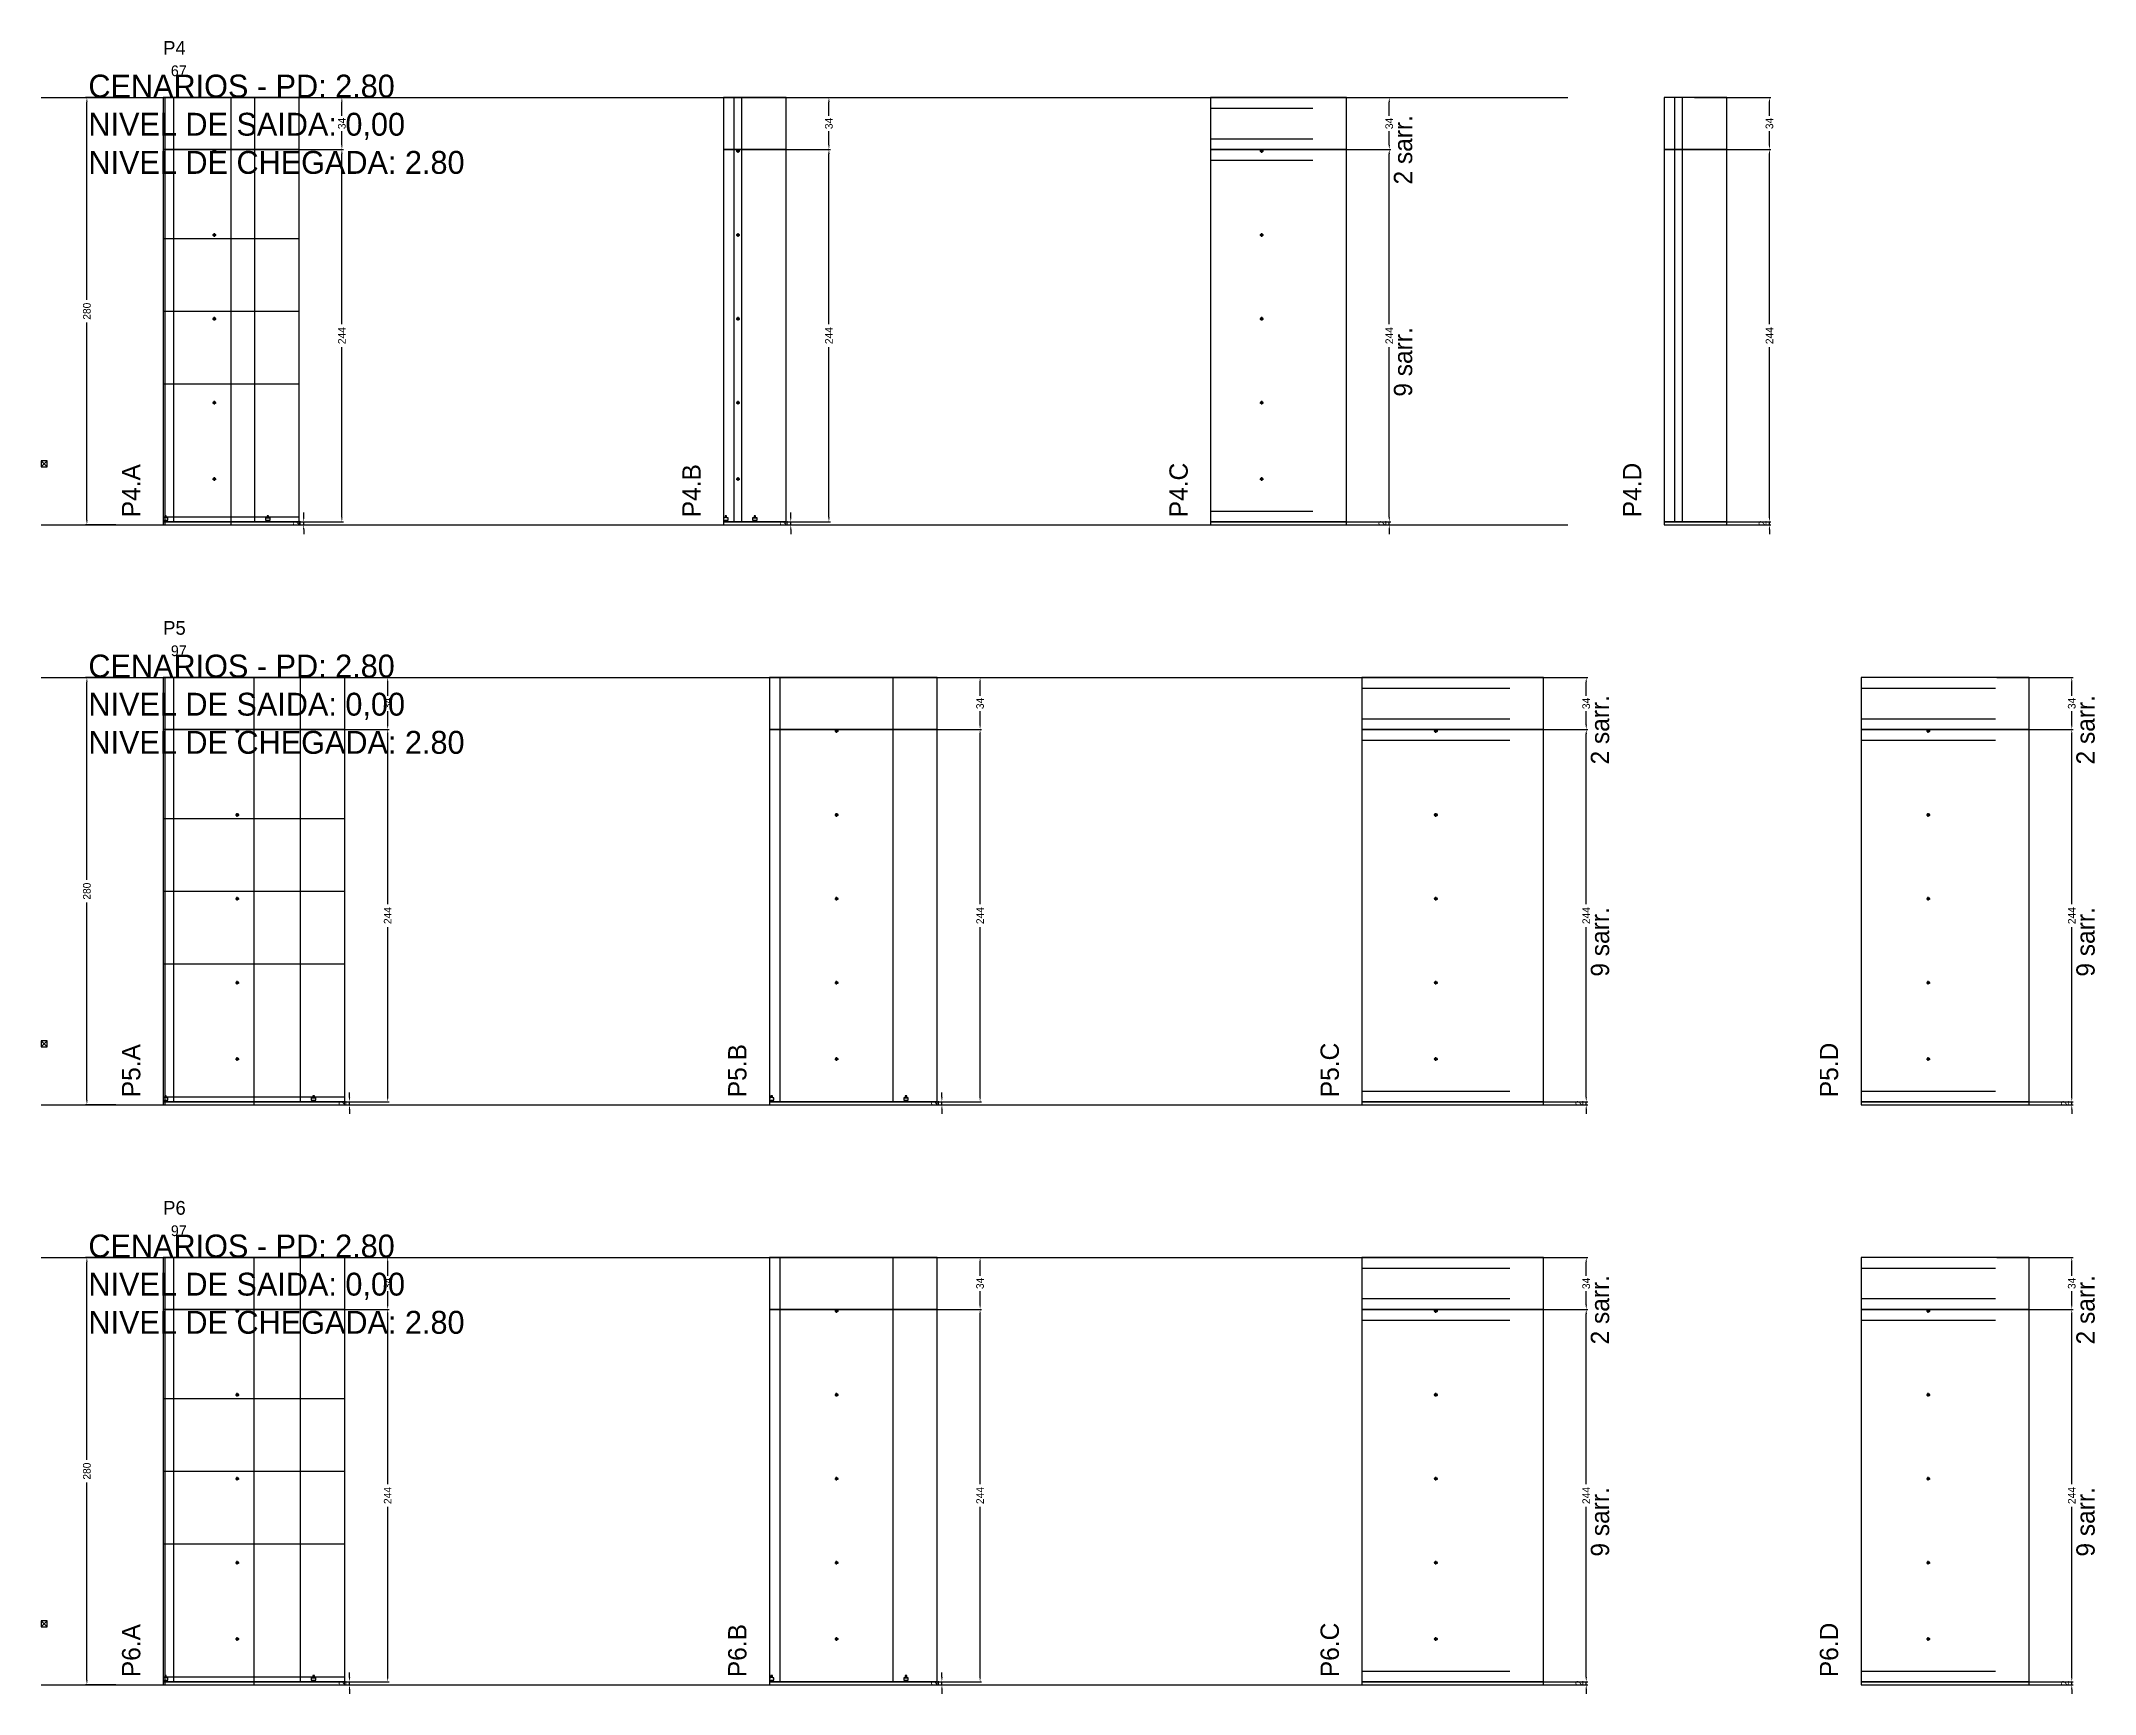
# Model space of a CAD drawing. Header units: centimetres. Extents: x -10500 to 4141, y -7986 to 295.
# Drawn here: x -7000 to -5655, y -2286 to -1203 of the extents above; entities that cross this region are included whole.
import ezdxf

# ---------------------------------------------------------------- set-up
doc = ezdxf.new("R2010")
doc.units = ezdxf.units.CM
doc.linetypes.add('DASHED', pattern=[2, -2])
for name, color, linetype in [('CHAPA', 140, 'Continuous'), ('COTA', 241, 'Continuous'), ('COTAS FURACAO', 16, 'Continuous'), ('Madeira', 30, 'Continuous'), ('MEIO_PONT', 160, 'Continuous'), ('NOMENCLATURA', 7, 'Continuous'), ('Nível', 160, 'Continuous'), ('Painéis', 200, 'Continuous'), ('Perfil Metálico', 150, 'Continuous'), ('SARR_2.2x7', 40, 'Continuous'), ('SARRAFO DE PRESSAO', 200, 'Continuous'), ('texto', 7, 'Continuous'), ('TEXTO_GERAL', 7, 'Continuous')]:
    doc.layers.add(name, color=color, linetype=linetype)
doc.dimstyles.new('PAINEL-NOVA', dxfattribs={"dimtxt": 5, "dimasz": 3, "dimexe": 1, "dimexo": 1, "dimgap": 1, "dimtad": 1, "dimcen": 2.5, "dimazin": 3, "dimtfac": 1, "dimtmove": 0, "dimatfit": 3})

msp = doc.modelspace()

# ---------------------------------------------------------------- texts
at = {"layer": 'NOMENCLATURA'}
for s, p in [('CENARIOS - PD: 2.80', (-6969, -1240)), ('NIVEL DE SAIDA: 0,00', (-6969, -1265)), ('NIVEL DE CHEGADA: 2.80', (-6969, -1290)), ('CENARIOS - PD: 2.80', (-6969, -1620)), ('NIVEL DE SAIDA: 0,00', (-6969, -1645)), ('NIVEL DE CHEGADA: 2.80', (-6969, -1670)), ('CENARIOS - PD: 2.80', (-6969, -2000)), ('NIVEL DE SAIDA: 0,00', (-6969, -2025)), ('NIVEL DE CHEGADA: 2.80', (-6969, -2050))]:
    msp.add_text(s, height=15, dxfattribs=at).set_placement(p)
for s, p in [('2 sarr.', (-6102, -1297)), ('9 sarr.', (-6102, -1436)), ('P4.A', (-6935, -1515)), ('P4.B', (-6568, -1515)), ('P4.C', (-6249, -1515)), ('P4.D', (-5952, -1515)), ('2 sarr.', (-5973, -1677)), ('2 sarr.', (-5655, -1677)), ('9 sarr.', (-5973, -1816)), ('9 sarr.', (-5655, -1816)), ('P5.A', (-6935, -1895)), ('P5.B', (-6538, -1895)), ('P5.C', (-6150, -1895)), ('P5.D', (-5823, -1895)), ('2 sarr.', (-5973, -2057)), ('2 sarr.', (-5655, -2057)), ('9 sarr.', (-5973, -2196)), ('9 sarr.', (-5655, -2196)), ('P6.A', (-6935, -2275)), ('P6.B', (-6538, -2275)), ('P6.C', (-6150, -2275)), ('P6.D', (-5823, -2275))]:
    msp.add_text(s, height=12, rotation=90, dxfattribs=at).set_placement(p)
at = {"layer": 'texto'}
for s, p in [('67', (-6915, -1226)), ('97', (-6915, -1606)), ('97', (-6915, -1986))]:
    msp.add_text(s, height=7, dxfattribs=at).set_placement(p)
at = {"layer": 'TEXTO_GERAL'}
for s, p in [('P4', (-6920, -1212)), ('P5', (-6920, -1592)), ('P6', (-6920, -1972))]:
    msp.add_text(s, height=9, dxfattribs=at).set_placement(p)

# ---------------------------------------------------------------- blocks, each defined once
blk = doc.blocks.new('_CLOSEDFILLED')
at = {"color": 0, "linetype": 'BYBLOCK'}
blk.add_solid([(-1, 0.16), (0, 0), (-1, -0.16)], dxfattribs=at)
blk = doc.blocks.new('*D131')
for p, q in [((-6951, -2000), (-6971, -2000)), ((-6970, -2132.5), (-6970, -2003)), ((-6970, -2277), (-6970, -2147.5)), ((-6951, -2280), (-6971, -2280))]:
    blk.add_line(p, q)
at = {"layer": 'Defpoints'}
for p in [(-6950, -2000), (-6970, -2280), (-6950, -2280)]:
    blk.add_point(p, dxfattribs=at)
at = {"layer": 'COTA', "xscale": 3, "yscale": 3}
for p, rotation in [((-6970, -2000), 90), ((-6970, -2280), 270)]:
    blk.add_blockref('_CLOSEDFILLED', p, dxfattribs=dict(at, rotation=rotation))
at = {"layer": 'COTA', "insert": (-6970, -2140), "char_height": 5, "attachment_point": 5, "rotation": 90}
blk.add_mtext('280', dxfattribs=at)
blk = doc.blocks.new('MULDURA')
at = {"layer": 'Paineis'}
for p, q in [((0, 0), (4, 4)), ((4, 0), (0, 4))]:
    blk.add_line(p, q, dxfattribs=at)
blk.add_lwpolyline([(0, 0), (4, 0), (4, 4), (0, 4)], close=True, dxfattribs=at)
blk = doc.blocks.new('*D133')
for p, q in [((-6822, -2034), (-6772, -2034)), ((-6773, -2148.5), (-6773, -2037)), ((-6773, -2275), (-6773, -2163.5)), ((-6822, -2278), (-6772, -2278))]:
    blk.add_line(p, q)
at = {"layer": 'Defpoints'}
for p in [(-6823, -2034), (-6823, -2278), (-6773, -2278)]:
    blk.add_point(p, dxfattribs=at)
at = {"layer": 'COTA', "xscale": 3, "yscale": 3}
for p, rotation in [((-6773, -2034), 90), ((-6773, -2278), 270)]:
    blk.add_blockref('_CLOSEDFILLED', p, dxfattribs=dict(at, rotation=rotation))
at = {"layer": 'COTA', "insert": (-6773, -2156), "char_height": 5, "attachment_point": 5, "rotation": 90}
blk.add_mtext('244', dxfattribs=at)
blk = doc.blocks.new('*D134')
for p, q in [((-6822, -2000), (-6772, -2000)), ((-6773, -2012), (-6773, -2003)), ((-6773, -2031), (-6773, -2022)), ((-6822, -2034), (-6772, -2034))]:
    blk.add_line(p, q)
at = {"layer": 'Defpoints'}
for p in [(-6823, -2000), (-6823, -2034), (-6773, -2034)]:
    blk.add_point(p, dxfattribs=at)
at = {"layer": 'COTA', "xscale": 3, "yscale": 3}
for p, rotation in [((-6773, -2000), 90), ((-6773, -2034), 270)]:
    blk.add_blockref('_CLOSEDFILLED', p, dxfattribs=dict(at, rotation=rotation))
at = {"layer": 'COTA', "insert": (-6773, -2017), "char_height": 5, "attachment_point": 5, "rotation": 90}
blk.add_mtext('34', dxfattribs=at)
blk = doc.blocks.new('SLIPTEE')
at = {"layer": 'Paineis'}
blk.add_lwpolyline([(0, 0), (3, 0), (3, 1.5), (2, 1.5), (2, 3), (1, 3), (1, 1.5), (0, 1.5)], close=True, dxfattribs=at)
blk = doc.blocks.new('SLIPTDD')
at = {"layer": 'Paineis'}
blk.add_line((0, 1.5), (3, 1.5), dxfattribs=at)
blk.add_lwpolyline([(0, 0), (3, 0), (3, 1.5), (2, 1.5), (2, 3), (1, 3), (1, 1.5), (0, 1.5)], close=True, dxfattribs=at)
blk = doc.blocks.new('furacao')
at = {"layer": 'COTAS FURACAO'}
for p, q in [((-1.2, 0), (1.2, 0)), ((0, -1.2), (0, 1.2))]:
    blk.add_line(p, q, dxfattribs=at)
blk.add_circle((0, 0), 0.8, dxfattribs=at)
blk = doc.blocks.new('*D136')
for p, q in [((-6434, -2034), (-6384, -2034)), ((-6385, -2148.5), (-6385, -2037)), ((-6385, -2275), (-6385, -2163.5)), ((-6434, -2278), (-6384, -2278))]:
    blk.add_line(p, q)
at = {"layer": 'Defpoints'}
for p in [(-6435, -2034), (-6435, -2278), (-6385, -2278)]:
    blk.add_point(p, dxfattribs=at)
at = {"layer": 'COTA', "xscale": 3, "yscale": 3}
for p, rotation in [((-6385, -2034), 90), ((-6385, -2278), 270)]:
    blk.add_blockref('_CLOSEDFILLED', p, dxfattribs=dict(at, rotation=rotation))
at = {"layer": 'COTA', "insert": (-6385, -2156), "char_height": 5, "attachment_point": 5, "rotation": 90}
blk.add_mtext('244', dxfattribs=at)
blk = doc.blocks.new('*D137')
for p, q in [((-6434, -2000), (-6384, -2000)), ((-6385, -2012), (-6385, -2003)), ((-6385, -2031), (-6385, -2022)), ((-6434, -2034), (-6384, -2034))]:
    blk.add_line(p, q)
at = {"layer": 'Defpoints'}
for p in [(-6435, -2000), (-6435, -2034), (-6385, -2034)]:
    blk.add_point(p, dxfattribs=at)
at = {"layer": 'COTA', "xscale": 3, "yscale": 3}
for p, rotation in [((-6385, -2000), 90), ((-6385, -2034), 270)]:
    blk.add_blockref('_CLOSEDFILLED', p, dxfattribs=dict(at, rotation=rotation))
at = {"layer": 'COTA', "insert": (-6385, -2017), "char_height": 5, "attachment_point": 5, "rotation": 90}
blk.add_mtext('34', dxfattribs=at)
blk = doc.blocks.new('*D139')
for p, q in [((-6037, -2034), (-5987, -2034)), ((-5988, -2148.5), (-5988, -2037)), ((-5988, -2275), (-5988, -2163.5)), ((-6037, -2278), (-5987, -2278))]:
    blk.add_line(p, q)
at = {"layer": 'Defpoints'}
for p in [(-6038, -2034), (-6038, -2278), (-5988, -2278)]:
    blk.add_point(p, dxfattribs=at)
at = {"layer": 'COTA', "xscale": 3, "yscale": 3}
for p, rotation in [((-5988, -2034), 90), ((-5988, -2278), 270)]:
    blk.add_blockref('_CLOSEDFILLED', p, dxfattribs=dict(at, rotation=rotation))
at = {"layer": 'COTA', "insert": (-5988, -2156), "char_height": 5, "attachment_point": 5, "rotation": 90}
blk.add_mtext('244', dxfattribs=at)
blk = doc.blocks.new('*D140')
for p, q in [((-6037, -2000), (-5987, -2000)), ((-5988, -2012), (-5988, -2003)), ((-5988, -2031), (-5988, -2022)), ((-6037, -2034), (-5987, -2034))]:
    blk.add_line(p, q)
at = {"layer": 'Defpoints'}
for p in [(-6038, -2000), (-6038, -2034), (-5988, -2034)]:
    blk.add_point(p, dxfattribs=at)
at = {"layer": 'COTA', "xscale": 3, "yscale": 3}
for p, rotation in [((-5988, -2000), 90), ((-5988, -2034), 270)]:
    blk.add_blockref('_CLOSEDFILLED', p, dxfattribs=dict(at, rotation=rotation))
at = {"layer": 'COTA', "insert": (-5988, -2017), "char_height": 5, "attachment_point": 5, "rotation": 90}
blk.add_mtext('34', dxfattribs=at)
blk = doc.blocks.new('*D142')
for p, q in [((-5719, -2034), (-5669, -2034)), ((-5670, -2148.5), (-5670, -2037)), ((-5670, -2275), (-5670, -2163.5)), ((-5719, -2278), (-5669, -2278))]:
    blk.add_line(p, q)
at = {"layer": 'Defpoints'}
for p in [(-5720, -2034), (-5720, -2278), (-5670, -2278)]:
    blk.add_point(p, dxfattribs=at)
at = {"layer": 'COTA', "xscale": 3, "yscale": 3}
for p, rotation in [((-5670, -2034), 90), ((-5670, -2278), 270)]:
    blk.add_blockref('_CLOSEDFILLED', p, dxfattribs=dict(at, rotation=rotation))
at = {"layer": 'COTA', "insert": (-5670, -2156), "char_height": 5, "attachment_point": 5, "rotation": 90}
blk.add_mtext('244', dxfattribs=at)
blk = doc.blocks.new('*D143')
for p, q in [((-5719, -2000), (-5669, -2000)), ((-5670, -2012), (-5670, -2003)), ((-5670, -2031), (-5670, -2022)), ((-5719, -2034), (-5669, -2034))]:
    blk.add_line(p, q)
at = {"layer": 'Defpoints'}
for p in [(-5720, -2000), (-5720, -2034), (-5670, -2034)]:
    blk.add_point(p, dxfattribs=at)
at = {"layer": 'COTA', "xscale": 3, "yscale": 3}
for p, rotation in [((-5670, -2000), 90), ((-5670, -2034), 270)]:
    blk.add_blockref('_CLOSEDFILLED', p, dxfattribs=dict(at, rotation=rotation))
at = {"layer": 'COTA', "insert": (-5670, -2017), "char_height": 5, "attachment_point": 5, "rotation": 90}
blk.add_mtext('34', dxfattribs=at)
blk = doc.blocks.new('*D105')
for p, q in [((-6951, -1620), (-6971, -1620)), ((-6970, -1752.5), (-6970, -1623)), ((-6970, -1897), (-6970, -1767.5)), ((-6951, -1900), (-6971, -1900))]:
    blk.add_line(p, q)
at = {"layer": 'Defpoints'}
for p in [(-6950, -1620), (-6970, -1900), (-6950, -1900)]:
    blk.add_point(p, dxfattribs=at)
at = {"layer": 'COTA', "xscale": 3, "yscale": 3}
for p, rotation in [((-6970, -1620), 90), ((-6970, -1900), 270)]:
    blk.add_blockref('_CLOSEDFILLED', p, dxfattribs=dict(at, rotation=rotation))
at = {"layer": 'COTA', "insert": (-6970, -1760), "char_height": 5, "attachment_point": 5, "rotation": 90}
blk.add_mtext('280', dxfattribs=at)
blk = doc.blocks.new('*D107')
for p, q in [((-6822, -1654), (-6772, -1654)), ((-6773, -1768.5), (-6773, -1657)), ((-6773, -1895), (-6773, -1783.5)), ((-6822, -1898), (-6772, -1898))]:
    blk.add_line(p, q)
at = {"layer": 'Defpoints'}
for p in [(-6823, -1654), (-6823, -1898), (-6773, -1898)]:
    blk.add_point(p, dxfattribs=at)
at = {"layer": 'COTA', "xscale": 3, "yscale": 3}
for p, rotation in [((-6773, -1654), 90), ((-6773, -1898), 270)]:
    blk.add_blockref('_CLOSEDFILLED', p, dxfattribs=dict(at, rotation=rotation))
at = {"layer": 'COTA', "insert": (-6773, -1776), "char_height": 5, "attachment_point": 5, "rotation": 90}
blk.add_mtext('244', dxfattribs=at)
blk = doc.blocks.new('*D108')
for p, q in [((-6822, -1620), (-6772, -1620)), ((-6773, -1632), (-6773, -1623)), ((-6822, -1654), (-6772, -1654)), ((-6773, -1651), (-6773, -1642))]:
    blk.add_line(p, q)
at = {"layer": 'Defpoints'}
for p in [(-6823, -1620), (-6823, -1654), (-6773, -1654)]:
    blk.add_point(p, dxfattribs=at)
at = {"layer": 'COTA', "xscale": 3, "yscale": 3}
for p, rotation in [((-6773, -1620), 90), ((-6773, -1654), 270)]:
    blk.add_blockref('_CLOSEDFILLED', p, dxfattribs=dict(at, rotation=rotation))
at = {"layer": 'COTA', "insert": (-6773, -1637), "char_height": 5, "attachment_point": 5, "rotation": 90}
blk.add_mtext('34', dxfattribs=at)
blk = doc.blocks.new('*D110')
for p, q in [((-6434, -1654), (-6384, -1654)), ((-6385, -1768.5), (-6385, -1657)), ((-6385, -1895), (-6385, -1783.5)), ((-6434, -1898), (-6384, -1898))]:
    blk.add_line(p, q)
at = {"layer": 'Defpoints'}
for p in [(-6435, -1654), (-6435, -1898), (-6385, -1898)]:
    blk.add_point(p, dxfattribs=at)
at = {"layer": 'COTA', "xscale": 3, "yscale": 3}
for p, rotation in [((-6385, -1654), 90), ((-6385, -1898), 270)]:
    blk.add_blockref('_CLOSEDFILLED', p, dxfattribs=dict(at, rotation=rotation))
at = {"layer": 'COTA', "insert": (-6385, -1776), "char_height": 5, "attachment_point": 5, "rotation": 90}
blk.add_mtext('244', dxfattribs=at)
blk = doc.blocks.new('*D111')
for p, q in [((-6434, -1620), (-6384, -1620)), ((-6385, -1632), (-6385, -1623)), ((-6434, -1654), (-6384, -1654)), ((-6385, -1651), (-6385, -1642))]:
    blk.add_line(p, q)
at = {"layer": 'Defpoints'}
for p in [(-6435, -1620), (-6435, -1654), (-6385, -1654)]:
    blk.add_point(p, dxfattribs=at)
at = {"layer": 'COTA', "xscale": 3, "yscale": 3}
for p, rotation in [((-6385, -1620), 90), ((-6385, -1654), 270)]:
    blk.add_blockref('_CLOSEDFILLED', p, dxfattribs=dict(at, rotation=rotation))
at = {"layer": 'COTA', "insert": (-6385, -1637), "char_height": 5, "attachment_point": 5, "rotation": 90}
blk.add_mtext('34', dxfattribs=at)
blk = doc.blocks.new('*D113')
for p, q in [((-6037, -1654), (-5987, -1654)), ((-5988, -1768.5), (-5988, -1657)), ((-5988, -1895), (-5988, -1783.5)), ((-6037, -1898), (-5987, -1898))]:
    blk.add_line(p, q)
at = {"layer": 'Defpoints'}
for p in [(-6038, -1654), (-6038, -1898), (-5988, -1898)]:
    blk.add_point(p, dxfattribs=at)
at = {"layer": 'COTA', "xscale": 3, "yscale": 3}
for p, rotation in [((-5988, -1654), 90), ((-5988, -1898), 270)]:
    blk.add_blockref('_CLOSEDFILLED', p, dxfattribs=dict(at, rotation=rotation))
at = {"layer": 'COTA', "insert": (-5988, -1776), "char_height": 5, "attachment_point": 5, "rotation": 90}
blk.add_mtext('244', dxfattribs=at)
blk = doc.blocks.new('*D114')
for p, q in [((-6037, -1620), (-5987, -1620)), ((-5988, -1632), (-5988, -1623)), ((-6037, -1654), (-5987, -1654)), ((-5988, -1651), (-5988, -1642))]:
    blk.add_line(p, q)
at = {"layer": 'Defpoints'}
for p in [(-6038, -1620), (-6038, -1654), (-5988, -1654)]:
    blk.add_point(p, dxfattribs=at)
at = {"layer": 'COTA', "xscale": 3, "yscale": 3}
for p, rotation in [((-5988, -1620), 90), ((-5988, -1654), 270)]:
    blk.add_blockref('_CLOSEDFILLED', p, dxfattribs=dict(at, rotation=rotation))
at = {"layer": 'COTA', "insert": (-5988, -1637), "char_height": 5, "attachment_point": 5, "rotation": 90}
blk.add_mtext('34', dxfattribs=at)
blk = doc.blocks.new('*D116')
for p, q in [((-5719, -1654), (-5669, -1654)), ((-5670, -1768.5), (-5670, -1657)), ((-5670, -1895), (-5670, -1783.5)), ((-5719, -1898), (-5669, -1898))]:
    blk.add_line(p, q)
at = {"layer": 'Defpoints'}
for p in [(-5720, -1654), (-5720, -1898), (-5670, -1898)]:
    blk.add_point(p, dxfattribs=at)
at = {"layer": 'COTA', "xscale": 3, "yscale": 3}
for p, rotation in [((-5670, -1654), 90), ((-5670, -1898), 270)]:
    blk.add_blockref('_CLOSEDFILLED', p, dxfattribs=dict(at, rotation=rotation))
at = {"layer": 'COTA', "insert": (-5670, -1776), "char_height": 5, "attachment_point": 5, "rotation": 90}
blk.add_mtext('244', dxfattribs=at)
blk = doc.blocks.new('*D117')
for p, q in [((-5719, -1620), (-5669, -1620)), ((-5670, -1632), (-5670, -1623)), ((-5719, -1654), (-5669, -1654)), ((-5670, -1651), (-5670, -1642))]:
    blk.add_line(p, q)
at = {"layer": 'Defpoints'}
for p in [(-5720, -1620), (-5720, -1654), (-5670, -1654)]:
    blk.add_point(p, dxfattribs=at)
at = {"layer": 'COTA', "xscale": 3, "yscale": 3}
for p, rotation in [((-5670, -1620), 90), ((-5670, -1654), 270)]:
    blk.add_blockref('_CLOSEDFILLED', p, dxfattribs=dict(at, rotation=rotation))
at = {"layer": 'COTA', "insert": (-5670, -1637), "char_height": 5, "attachment_point": 5, "rotation": 90}
blk.add_mtext('34', dxfattribs=at)
blk = doc.blocks.new('*D79')
for p, q in [((-6951, -1240), (-6971, -1240)), ((-6970, -1372.5), (-6970, -1243)), ((-6970, -1517), (-6970, -1387.5)), ((-6951, -1520), (-6971, -1520))]:
    blk.add_line(p, q)
at = {"layer": 'Defpoints'}
for p in [(-6950, -1240), (-6970, -1520), (-6950, -1520)]:
    blk.add_point(p, dxfattribs=at)
at = {"layer": 'COTA', "xscale": 3, "yscale": 3}
for p, rotation in [((-6970, -1240), 90), ((-6970, -1520), 270)]:
    blk.add_blockref('_CLOSEDFILLED', p, dxfattribs=dict(at, rotation=rotation))
at = {"layer": 'COTA', "insert": (-6970, -1380), "char_height": 5, "attachment_point": 5, "rotation": 90}
blk.add_mtext('280', dxfattribs=at)
blk = doc.blocks.new('*D81')
for p, q in [((-6852, -1274), (-6802, -1274)), ((-6803, -1388.5), (-6803, -1277)), ((-6803, -1515), (-6803, -1403.5)), ((-6852, -1518), (-6802, -1518))]:
    blk.add_line(p, q)
at = {"layer": 'Defpoints'}
for p in [(-6853, -1274), (-6853, -1518), (-6803, -1518)]:
    blk.add_point(p, dxfattribs=at)
at = {"layer": 'COTA', "xscale": 3, "yscale": 3}
for p, rotation in [((-6803, -1274), 90), ((-6803, -1518), 270)]:
    blk.add_blockref('_CLOSEDFILLED', p, dxfattribs=dict(at, rotation=rotation))
at = {"layer": 'COTA', "insert": (-6803, -1396), "char_height": 5, "attachment_point": 5, "rotation": 90}
blk.add_mtext('244', dxfattribs=at)
blk = doc.blocks.new('*D82')
for p, q in [((-6852, -1240), (-6802, -1240)), ((-6803, -1252), (-6803, -1243)), ((-6803, -1271), (-6803, -1262)), ((-6852, -1274), (-6802, -1274))]:
    blk.add_line(p, q)
at = {"layer": 'Defpoints'}
for p in [(-6853, -1240), (-6853, -1274), (-6803, -1274)]:
    blk.add_point(p, dxfattribs=at)
at = {"layer": 'COTA', "xscale": 3, "yscale": 3}
for p, rotation in [((-6803, -1240), 90), ((-6803, -1274), 270)]:
    blk.add_blockref('_CLOSEDFILLED', p, dxfattribs=dict(at, rotation=rotation))
at = {"layer": 'COTA', "insert": (-6803, -1257), "char_height": 5, "attachment_point": 5, "rotation": 90}
blk.add_mtext('34', dxfattribs=at)
blk = doc.blocks.new('*D84')
for p, q in [((-6533, -1274), (-6483, -1274)), ((-6484, -1388.5), (-6484, -1277)), ((-6484, -1515), (-6484, -1403.5)), ((-6533, -1518), (-6483, -1518))]:
    blk.add_line(p, q)
at = {"layer": 'Defpoints'}
for p in [(-6534, -1274), (-6534, -1518), (-6484, -1518)]:
    blk.add_point(p, dxfattribs=at)
at = {"layer": 'COTA', "xscale": 3, "yscale": 3}
for p, rotation in [((-6484, -1274), 90), ((-6484, -1518), 270)]:
    blk.add_blockref('_CLOSEDFILLED', p, dxfattribs=dict(at, rotation=rotation))
at = {"layer": 'COTA', "insert": (-6484, -1396), "char_height": 5, "attachment_point": 5, "rotation": 90}
blk.add_mtext('244', dxfattribs=at)
blk = doc.blocks.new('*D85')
for p, q in [((-6533, -1240), (-6483, -1240)), ((-6484, -1252), (-6484, -1243)), ((-6484, -1271), (-6484, -1262)), ((-6533, -1274), (-6483, -1274))]:
    blk.add_line(p, q)
at = {"layer": 'Defpoints'}
for p in [(-6534, -1240), (-6534, -1274), (-6484, -1274)]:
    blk.add_point(p, dxfattribs=at)
at = {"layer": 'COTA', "xscale": 3, "yscale": 3}
for p, rotation in [((-6484, -1240), 90), ((-6484, -1274), 270)]:
    blk.add_blockref('_CLOSEDFILLED', p, dxfattribs=dict(at, rotation=rotation))
at = {"layer": 'COTA', "insert": (-6484, -1257), "char_height": 5, "attachment_point": 5, "rotation": 90}
blk.add_mtext('34', dxfattribs=at)
blk = doc.blocks.new('*D87')
for p, q in [((-6166, -1274), (-6116, -1274)), ((-6117, -1388.5), (-6117, -1277)), ((-6117, -1515), (-6117, -1403.5)), ((-6166, -1518), (-6116, -1518))]:
    blk.add_line(p, q)
at = {"layer": 'Defpoints'}
for p in [(-6167, -1274), (-6167, -1518), (-6117, -1518)]:
    blk.add_point(p, dxfattribs=at)
at = {"layer": 'COTA', "xscale": 3, "yscale": 3}
for p, rotation in [((-6117, -1274), 90), ((-6117, -1518), 270)]:
    blk.add_blockref('_CLOSEDFILLED', p, dxfattribs=dict(at, rotation=rotation))
at = {"layer": 'COTA', "insert": (-6117, -1396), "char_height": 5, "attachment_point": 5, "rotation": 90}
blk.add_mtext('244', dxfattribs=at)
blk = doc.blocks.new('*D88')
for p, q in [((-6166, -1240), (-6116, -1240)), ((-6117, -1252), (-6117, -1243)), ((-6117, -1271), (-6117, -1262)), ((-6166, -1274), (-6116, -1274))]:
    blk.add_line(p, q)
at = {"layer": 'Defpoints'}
for p in [(-6167, -1240), (-6167, -1274), (-6117, -1274)]:
    blk.add_point(p, dxfattribs=at)
at = {"layer": 'COTA', "xscale": 3, "yscale": 3}
for p, rotation in [((-6117, -1240), 90), ((-6117, -1274), 270)]:
    blk.add_blockref('_CLOSEDFILLED', p, dxfattribs=dict(at, rotation=rotation))
at = {"layer": 'COTA', "insert": (-6117, -1257), "char_height": 5, "attachment_point": 5, "rotation": 90}
blk.add_mtext('34', dxfattribs=at)
blk = doc.blocks.new('*D90')
for p, q in [((-5917, -1274), (-5867, -1274)), ((-5868, -1388.5), (-5868, -1277)), ((-5868, -1515), (-5868, -1403.5)), ((-5917, -1518), (-5867, -1518))]:
    blk.add_line(p, q)
at = {"layer": 'Defpoints'}
for p in [(-5918, -1274), (-5918, -1518), (-5868, -1518)]:
    blk.add_point(p, dxfattribs=at)
at = {"layer": 'COTA', "xscale": 3, "yscale": 3}
for p, rotation in [((-5868, -1274), 90), ((-5868, -1518), 270)]:
    blk.add_blockref('_CLOSEDFILLED', p, dxfattribs=dict(at, rotation=rotation))
at = {"layer": 'COTA', "insert": (-5868, -1396), "char_height": 5, "attachment_point": 5, "rotation": 90}
blk.add_mtext('244', dxfattribs=at)
blk = doc.blocks.new('*D91')
for p, q in [((-5917, -1240), (-5867, -1240)), ((-5868, -1252), (-5868, -1243)), ((-5868, -1271), (-5868, -1262)), ((-5917, -1274), (-5867, -1274))]:
    blk.add_line(p, q)
at = {"layer": 'Defpoints'}
for p in [(-5918, -1240), (-5918, -1274), (-5868, -1274)]:
    blk.add_point(p, dxfattribs=at)
at = {"layer": 'COTA', "xscale": 3, "yscale": 3}
for p, rotation in [((-5868, -1240), 90), ((-5868, -1274), 270)]:
    blk.add_blockref('_CLOSEDFILLED', p, dxfattribs=dict(at, rotation=rotation))
at = {"layer": 'COTA', "insert": (-5868, -1257), "char_height": 5, "attachment_point": 5, "rotation": 90}
blk.add_mtext('34', dxfattribs=at)

# ---------------------------------------------------------------- dimensions: what is measured, and where the dimension line sits
at = {"layer": 'COTA'}
for base, p1, p2, picture, middle in [((-6970, -1520), (-6950, -1520), (-6950, -1240), '*D79', (-6970, -1380)), ((-6803, -1274), (-6853, -1274), (-6853, -1240), '*D82', (-6803, -1257)), ((-6484, -1274), (-6534, -1274), (-6534, -1240), '*D85', (-6484, -1257)), ((-6117, -1274), (-6167, -1274), (-6167, -1240), '*D88', (-6117, -1257)), ((-5868, -1274), (-5918, -1274), (-5918, -1240), '*D91', (-5868, -1257)), ((-6803, -1518), (-6853, -1518), (-6853, -1274), '*D81', (-6803, -1396)), ((-6484, -1518), (-6534, -1518), (-6534, -1274), '*D84', (-6484, -1396)), ((-6117, -1518), (-6167, -1518), (-6167, -1274), '*D87', (-6117, -1396)), ((-5868, -1518), (-5918, -1518), (-5918, -1274), '*D90', (-5868, -1396)), ((-6970, -1900), (-6950, -1900), (-6950, -1620), '*D105', (-6970, -1760)), ((-6773, -1654), (-6823, -1654), (-6823, -1620), '*D108', (-6773, -1637)), ((-6385, -1654), (-6435, -1654), (-6435, -1620), '*D111', (-6385, -1637)), ((-5988, -1654), (-6038, -1654), (-6038, -1620), '*D114', (-5988, -1637)), ((-5670, -1654), (-5720, -1654), (-5720, -1620), '*D117', (-5670, -1637)), ((-6773, -1898), (-6823, -1898), (-6823, -1654), '*D107', (-6773, -1776)), ((-6385, -1898), (-6435, -1898), (-6435, -1654), '*D110', (-6385, -1776)), ((-5988, -1898), (-6038, -1898), (-6038, -1654), '*D113', (-5988, -1776)), ((-5670, -1898), (-5720, -1898), (-5720, -1654), '*D116', (-5670, -1776)), ((-6970, -2280), (-6950, -2280), (-6950, -2000), '*D131', (-6970, -2140)), ((-6773, -2034), (-6823, -2034), (-6823, -2000), '*D134', (-6773, -2017)), ((-6385, -2034), (-6435, -2034), (-6435, -2000), '*D137', (-6385, -2017)), ((-5988, -2034), (-6038, -2034), (-6038, -2000), '*D140', (-5988, -2017)), ((-5670, -2034), (-5720, -2034), (-5720, -2000), '*D143', (-5670, -2017)), ((-6773, -2278), (-6823, -2278), (-6823, -2034), '*D133', (-6773, -2156)), ((-6385, -2278), (-6435, -2278), (-6435, -2034), '*D136', (-6385, -2156)), ((-5988, -2278), (-6038, -2278), (-6038, -2034), '*D139', (-5988, -2156)), ((-5670, -2278), (-5720, -2278), (-5720, -2034), '*D142', (-5670, -2156))]:
    dim = msp.add_linear_dim(base=base, p1=p1, p2=p2, angle=90, dimstyle='PAINEL-NOVA', dxfattribs=at)
    dim.commit()
    dim.dimension.update_dxf_attribs({"geometry": picture, "text_midpoint": middle})
for base, p1, p2 in [((-6828, -1520), (-6853, -1520), (-6853, -1518)), ((-6509, -1520), (-6534, -1520), (-6534, -1518)), ((-6117, -1520), (-6167, -1520), (-6167, -1518)), ((-5868, -1520), (-5918, -1520), (-5918, -1518)), ((-6798, -1900), (-6823, -1900), (-6823, -1898)), ((-6410, -1900), (-6435, -1900), (-6435, -1898)), ((-5988, -1900), (-6038, -1900), (-6038, -1898)), ((-5670, -1900), (-5720, -1900), (-5720, -1898)), ((-6798, -2280), (-6823, -2280), (-6823, -2278)), ((-6410, -2280), (-6435, -2280), (-6435, -2278)), ((-5988, -2280), (-6038, -2280), (-6038, -2278)), ((-5670, -2280), (-5720, -2280), (-5720, -2278))]:
    msp.add_linear_dim(base=base, p1=p1, p2=p2, angle=90, dimstyle='PAINEL-NOVA', dxfattribs=at).render()

# ---------------------------------------------------------------- linework, layer by layer
at = {"layer": 'CHAPA'}
for points in [[(-6920, -1520), (-6918.8, -1520), (-6918.8, -1240), (-6920, -1240)], [(-6920, -1900), (-6918.8, -1900), (-6918.8, -1620), (-6920, -1620)], [(-6920, -2280), (-6918.8, -2280), (-6918.8, -2000), (-6920, -2000)]]:
    msp.add_lwpolyline(points, close=True, dxfattribs=at)
at = {"layer": 'Madeira'}
for points in [[(-6920, -1332.4), (-6831, -1332.4)], [(-6920, -1427.6), (-6831, -1427.6)], [(-6920, -1712.4), (-6801, -1712.4)], [(-6920, -1807.6), (-6801, -1807.6)], [(-6920, -2092.4), (-6801, -2092.4)], [(-6920, -2187.6), (-6801, -2187.6)]]:
    msp.add_lwpolyline(points, dxfattribs=at)
at = {"layer": 'MEIO_PONT'}
for points in [[(-6920, -1380), (-6831, -1380)], [(-6920, -1760), (-6801, -1760)], [(-6920, -2140), (-6801, -2140)]]:
    msp.add_lwpolyline(points, dxfattribs=at)
at = {"layer": 'Nível', "linetype": 'DASHED'}
for points in [[(-7000, -1240), (-6000, -1240)], [(-7000, -1520), (-6000, -1520)], [(-7000, -1620), (-6000, -1620)], [(-7000, -1900), (-6000, -1900)], [(-7000, -2000), (-6000, -2000)], [(-7000, -2280), (-6000, -2280)]]:
    msp.add_lwpolyline(points, dxfattribs=at)
at = {"layer": 'Painéis'}
for points in [[(-6920, -1274), (-6831, -1274), (-6831, -1240), (-6920, -1240)], [(-6920, -1520), (-6831, -1520), (-6831, -1240), (-6920, -1240)], [(-6553, -1274), (-6512, -1274), (-6512, -1240), (-6553, -1240)], [(-6234, -1274), (-6145, -1274), (-6145, -1240), (-6234, -1240)], [(-5937, -1274), (-5896, -1274), (-5896, -1240), (-5937, -1240)], [(-6920, -1518), (-6831, -1518), (-6831, -1274), (-6920, -1274)], [(-6553, -1518), (-6512, -1518), (-6512, -1274), (-6553, -1274)], [(-6234, -1518), (-6145, -1518), (-6145, -1274), (-6234, -1274)], [(-5937, -1518), (-5896, -1518), (-5896, -1274), (-5937, -1274)], [(-6920, -1520), (-6831, -1520), (-6831, -1518), (-6920, -1518)], [(-6553, -1520), (-6512, -1520), (-6512, -1518), (-6553, -1518)], [(-6234, -1520), (-6145, -1520), (-6145, -1518), (-6234, -1518)], [(-5937, -1520), (-5896, -1520), (-5896, -1518), (-5937, -1518)], [(-6920, -1654), (-6801, -1654), (-6801, -1620), (-6920, -1620)], [(-6920, -1900), (-6801, -1900), (-6801, -1620), (-6920, -1620)], [(-6523, -1654), (-6413, -1654), (-6413, -1620), (-6523, -1620)], [(-6135, -1654), (-6016, -1654), (-6016, -1620), (-6135, -1620)], [(-5808, -1654), (-5698, -1654), (-5698, -1620), (-5808, -1620)], [(-6920, -1898), (-6801, -1898), (-6801, -1654), (-6920, -1654)], [(-6523, -1898), (-6413, -1898), (-6413, -1654), (-6523, -1654)], [(-6135, -1898), (-6016, -1898), (-6016, -1654), (-6135, -1654)], [(-5808, -1898), (-5698, -1898), (-5698, -1654), (-5808, -1654)], [(-6920, -1900), (-6801, -1900), (-6801, -1898), (-6920, -1898)], [(-6523, -1900), (-6413, -1900), (-6413, -1898), (-6523, -1898)], [(-6135, -1900), (-6016, -1900), (-6016, -1898), (-6135, -1898)], [(-5808, -1900), (-5698, -1900), (-5698, -1898), (-5808, -1898)], [(-6920, -2034), (-6801, -2034), (-6801, -2000), (-6920, -2000)], [(-6920, -2280), (-6801, -2280), (-6801, -2000), (-6920, -2000)], [(-6523, -2034), (-6413, -2034), (-6413, -2000), (-6523, -2000)], [(-6135, -2034), (-6016, -2034), (-6016, -2000), (-6135, -2000)], [(-5808, -2034), (-5698, -2034), (-5698, -2000), (-5808, -2000)], [(-6920, -2278), (-6801, -2278), (-6801, -2034), (-6920, -2034)], [(-6523, -2278), (-6413, -2278), (-6413, -2034), (-6523, -2034)], [(-6135, -2278), (-6016, -2278), (-6016, -2034), (-6135, -2034)], [(-5808, -2278), (-5698, -2278), (-5698, -2034), (-5808, -2034)], [(-6920, -2280), (-6801, -2280), (-6801, -2278), (-6920, -2278)], [(-6523, -2280), (-6413, -2280), (-6413, -2278), (-6523, -2278)], [(-6135, -2280), (-6016, -2280), (-6016, -2278), (-6135, -2278)], [(-5808, -2280), (-5698, -2280), (-5698, -2278), (-5808, -2278)]]:
    msp.add_lwpolyline(points, close=True, dxfattribs=at)
at = {"layer": 'Perfil Metálico'}
for p, q in [((-6875.5, -1520), (-6875.5, -1240)), ((-6860.5, -1900), (-6860.5, -1620)), ((-6860.5, -2280), (-6860.5, -2000))]:
    msp.add_line(p, q, dxfattribs=at)
at = {"layer": 'SARR_2.2x7'}
for points in [[(-6913, -1274), (-6913, -1240)], [(-6860, -1274), (-6860, -1240)], [(-6546, -1274), (-6546, -1240)], [(-6541, -1274), (-6541, -1240)], [(-6234, -1247), (-6167, -1247)], [(-5930, -1274), (-5930, -1240)], [(-5925, -1274), (-5925, -1240)], [(-6234, -1267), (-6167, -1267)], [(-6234, -1281), (-6167, -1281)], [(-6234, -1511), (-6167, -1511)], [(-6913, -1654), (-6913, -1620)], [(-6830, -1654), (-6830, -1620)], [(-6516, -1654), (-6516, -1620)], [(-6442, -1654), (-6442, -1620)], [(-6135, -1627), (-6038, -1627)], [(-5808, -1627), (-5720, -1627)], [(-6135, -1647), (-6038, -1647)], [(-5808, -1647), (-5720, -1647)], [(-6135, -1661), (-6038, -1661)], [(-5808, -1661), (-5720, -1661)], [(-6135, -1891), (-6038, -1891)], [(-5808, -1891), (-5720, -1891)], [(-6913, -2034), (-6913, -2000)], [(-6830, -2034), (-6830, -2000)], [(-6516, -2034), (-6516, -2000)], [(-6442, -2034), (-6442, -2000)], [(-6135, -2007), (-6038, -2007)], [(-5808, -2007), (-5720, -2007)], [(-6135, -2027), (-6038, -2027)], [(-5808, -2027), (-5720, -2027)], [(-6135, -2041), (-6038, -2041)], [(-5808, -2041), (-5720, -2041)], [(-6135, -2271), (-6038, -2271)], [(-5808, -2271), (-5720, -2271)]]:
    msp.add_lwpolyline(points, dxfattribs=at)
at = {"layer": 'SARR_2.2x7', "linetype": 'DASHED'}
for points in [[(-6913, -1518), (-6913, -1274)], [(-6860, -1518), (-6860, -1274)], [(-6546, -1518), (-6546, -1274)], [(-6541, -1518), (-6541, -1274)], [(-5930, -1518), (-5930, -1274)], [(-5925, -1518), (-5925, -1274)], [(-6913, -1898), (-6913, -1654)], [(-6830, -1898), (-6830, -1654)], [(-6516, -1898), (-6516, -1654)], [(-6442, -1898), (-6442, -1654)], [(-6913, -2278), (-6913, -2034)], [(-6830, -2278), (-6830, -2034)], [(-6516, -2278), (-6516, -2034)], [(-6442, -2278), (-6442, -2034)]]:
    msp.add_lwpolyline(points, dxfattribs=at)
at = {"layer": 'SARRAFO DE PRESSAO'}
for points in [[(-6920, -1520), (-6831, -1520), (-6831, -1515), (-6920, -1515)], [(-6920, -1900), (-6801, -1900), (-6801, -1895), (-6920, -1895)], [(-6920, -2280), (-6801, -2280), (-6801, -2275), (-6920, -2275)]]:
    msp.add_lwpolyline(points, close=True, dxfattribs=at)

# ---------------------------------------------------------------- block references
at = {"layer": 'COTA'}
for name, p in [('furacao', (-6886.5, -1275)), ('furacao', (-6543.5, -1275)), ('furacao', (-6200.5, -1275)), ('furacao', (-6886.5, -1330)), ('furacao', (-6543.5, -1330)), ('furacao', (-6200.5, -1330)), ('furacao', (-6886.5, -1385)), ('furacao', (-6543.5, -1385)), ('furacao', (-6200.5, -1385)), ('furacao', (-6886.5, -1440)), ('furacao', (-6543.5, -1440)), ('furacao', (-6200.5, -1440)), ('MULDURA', (-7000, -1482)), ('furacao', (-6886.5, -1490)), ('furacao', (-6543.5, -1490)), ('furacao', (-6200.5, -1490)), ('SLIPTEE', (-6920, -1517)), ('SLIPTDD', (-6853, -1517)), ('SLIPTEE', (-6553, -1517)), ('SLIPTDD', (-6534, -1517)), ('furacao', (-6871.5, -1655)), ('furacao', (-6479, -1655)), ('furacao', (-6086.5, -1655)), ('furacao', (-5764, -1655)), ('furacao', (-6871.5, -1710)), ('furacao', (-6479, -1710)), ('furacao', (-6086.5, -1710)), ('furacao', (-5764, -1710)), ('furacao', (-6871.5, -1765)), ('furacao', (-6479, -1765)), ('furacao', (-6086.5, -1765)), ('furacao', (-5764, -1765)), ('furacao', (-6871.5, -1820)), ('furacao', (-6479, -1820)), ('furacao', (-6086.5, -1820)), ('furacao', (-5764, -1820)), ('MULDURA', (-7000, -1862)), ('furacao', (-6871.5, -1870)), ('furacao', (-6479, -1870)), ('furacao', (-6086.5, -1870)), ('furacao', (-5764, -1870)), ('SLIPTEE', (-6920, -1897)), ('SLIPTDD', (-6823, -1897)), ('SLIPTEE', (-6523, -1897)), ('SLIPTDD', (-6435, -1897)), ('furacao', (-6871.5, -2035)), ('furacao', (-6479, -2035)), ('furacao', (-6086.5, -2035)), ('furacao', (-5764, -2035)), ('furacao', (-6871.5, -2090)), ('furacao', (-6479, -2090)), ('furacao', (-6086.5, -2090)), ('furacao', (-5764, -2090)), ('furacao', (-6871.5, -2145)), ('furacao', (-6479, -2145)), ('furacao', (-6086.5, -2145)), ('furacao', (-5764, -2145)), ('furacao', (-6871.5, -2200)), ('furacao', (-6479, -2200)), ('furacao', (-6086.5, -2200)), ('furacao', (-5764, -2200)), ('MULDURA', (-7000, -2242)), ('furacao', (-6871.5, -2250)), ('furacao', (-6479, -2250)), ('furacao', (-6086.5, -2250)), ('furacao', (-5764, -2250)), ('SLIPTEE', (-6920, -2277)), ('SLIPTDD', (-6823, -2277)), ('SLIPTEE', (-6523, -2277)), ('SLIPTDD', (-6435, -2277))]:
    msp.add_blockref(name, p, dxfattribs=at)

msp.set_redraw_order([(e.dxf.handle, doc.entitydb.next_handle()) for e in msp.query("TEXT MTEXT ATTDEF DIMENSION ARC_DIMENSION")])  # texts and dimensions are drawn at this point

doc.saveas('drawing.dxf')
